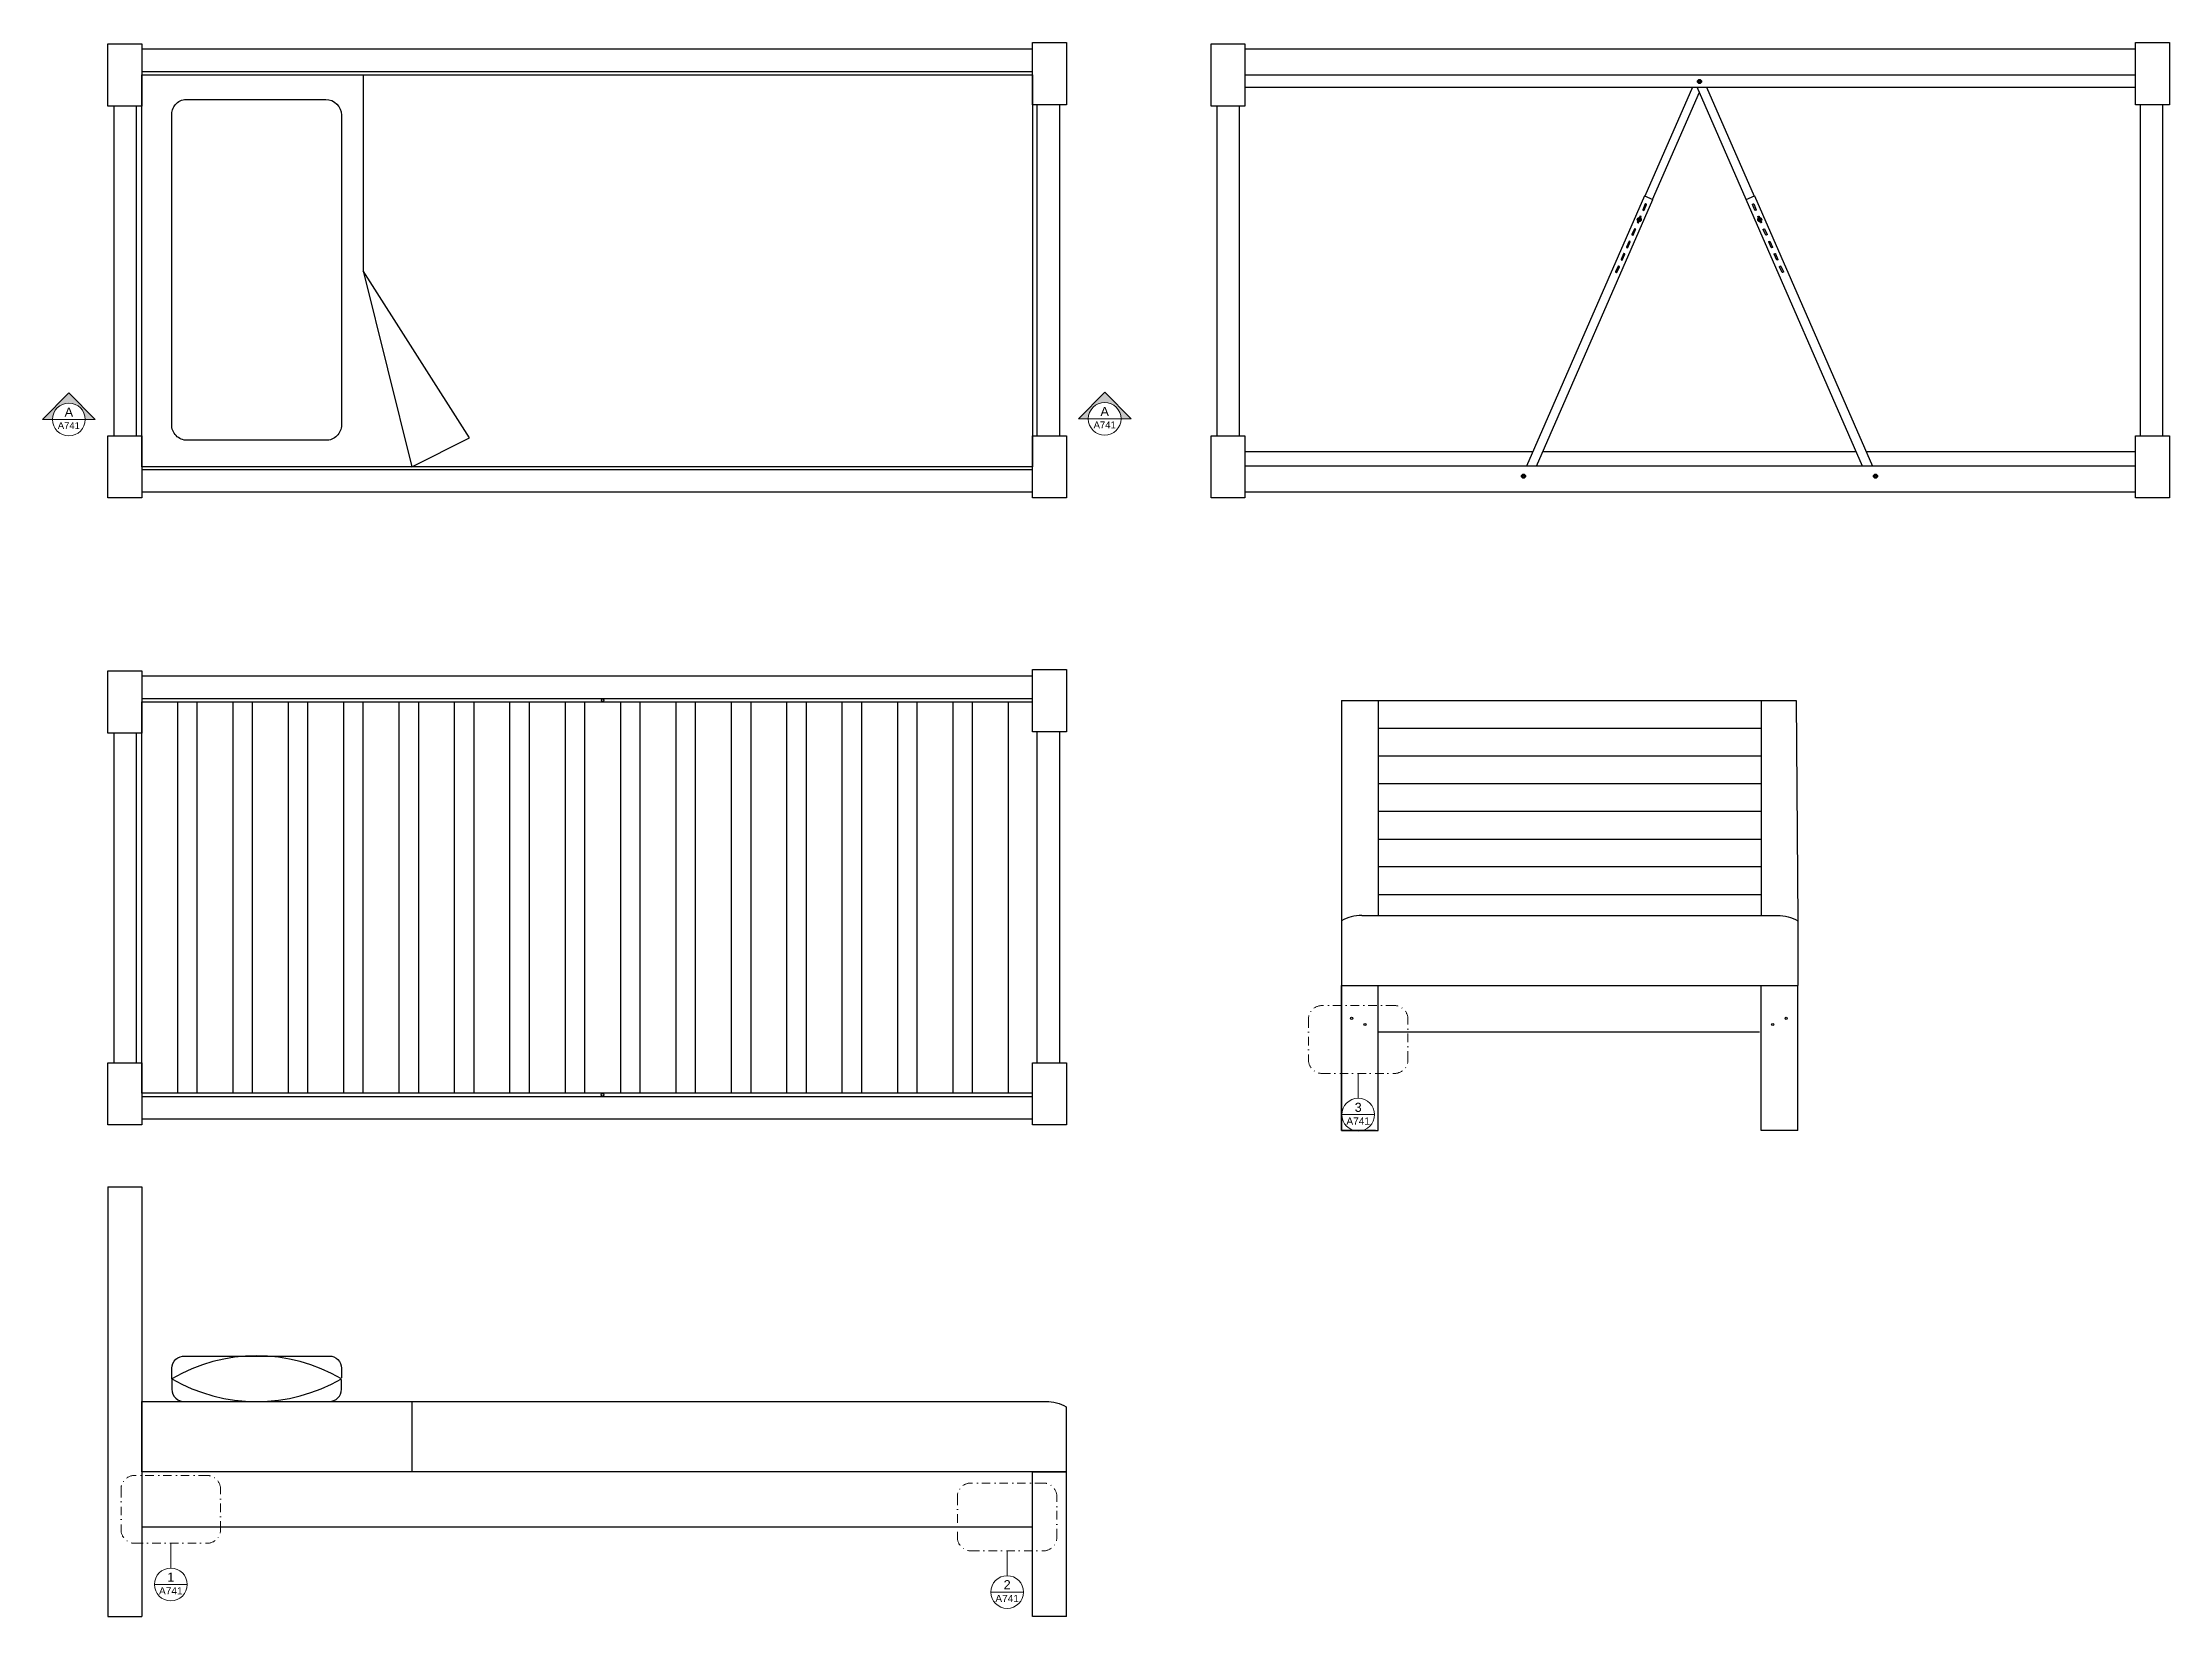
# Model space of a CAD drawing. Header units: centimetres. Extents: x -1245 to 705, y -309 to 797.
# Drawn here: x -707.3 to -237, y 248.2 to 596.1 of the extents above; entities that cross this region are included whole.
import ezdxf
from ezdxf.enums import TextEntityAlignment as Align

# ---------------------------------------------------------------- set-up
doc = ezdxf.new("R2010")
doc.units = ezdxf.units.CM
doc.header["$MEASUREMENT"] = 0
doc.linetypes.add('TRATTOPUNTO', pattern=[25.4, 12.7, -6.35, 0, -6.35])
doc.layers.add('A-ANNO-SYMB', color=3, linetype='Continuous', lineweight=18)
doc.layers.add('struttura', color=7, linetype='Continuous')
doc.styles.add('ARIAL', font='Arial.ttf')
doc.styles.get("Standard").update_dxf_attribs({"font": 'Arial.ttf'})

# ---------------------------------------------------------------- blocks, each defined once
blk = doc.blocks.new('DETAGLI')
at = {"layer": 'A-ANNO-SYMB', "linetype": 'Continuous'}
blk.add_line((486.7, 356.2), (504.8, 356.2), dxfattribs=at)
blk.add_circle((495.7, 356.2), 9.05, dxfattribs=at)
for tag, p in [('SEZIONE', (495.7, 354.7)), ('TAVOLA', (495.7, 362.8))]:
    blk.add_attdef(tag, text='', height=5, dxfattribs=at).set_placement(p, align=Align.TOP_CENTER)
blk = doc.blocks.new('SYMBOL')
at = {"layer": 'A-ANNO-SYMB', "linetype": 'Continuous', "lineweight": 20}
h = blk.add_hatch(color=256, dxfattribs=at)
h.dxf.hatch_style = 1
h.paths.add_polyline_path([(11.206, 4.948), (11.316, 4.948, -1), (11.678, 4.948), (11.788, 4.948), (11.497, 5.241)])
at = {"linetype": 'Continuous', "lineweight": 20}
blk.add_line((11.316, 4.948), (11.678, 4.948), dxfattribs=at)
at = {"layer": 'A-ANNO-SYMB', "linetype": 'Continuous', "lineweight": 20}
for p, q in [((11.206, 4.948), (11.497, 5.241)), ((11.788, 4.948), (11.497, 5.241)), ((11.316, 4.948), (11.206, 4.948)), ((11.678, 4.948), (11.788, 4.948))]:
    blk.add_line(p, q, dxfattribs=at)
blk.add_circle((11.497, 4.948), 0.181, dxfattribs=at)
for tag, p in [('TAVOLA', (11.497, 5.08)), ('SEZIONE', (11.497, 4.918))]:
    blk.add_attdef(tag, text='', height=0.1, dxfattribs=at).set_placement(p, align=Align.TOP_CENTER)

msp = doc.modelspace()

# ---------------------------------------------------------------- linework, layer by layer
for p, q in [((-441.45, 588.95), (-244.54, 588.95)), ((-441.45, 586.25), (-244.54, 586.25)), ((-353.09, 562.2), (-351.25, 561.4)), ((-330.64, 561.4), (-328.81, 562.2)), ((-441.45, 505.74), (-377.74, 505.74)), ((-375.56, 505.74), (-306.34, 505.74)), ((-304.16, 505.74), (-244.54, 505.74))]:
    msp.add_line(p, q)
for points in [[(-342.53, 586.25), (-353.04, 562.18)], [(-351.3, 561.42), (-340.95, 585.13)], [(-330.6, 561.42), (-341.44, 586.25)], [(-339.37, 586.25), (-328.86, 562.18)], [(-353.09, 562.2), (-379.17, 502.46)], [(-376.99, 502.46), (-351.25, 561.4)], [(-304.91, 502.46), (-330.64, 561.4)], [(-328.81, 562.2), (-302.72, 502.46)]]:
    msp.add_lwpolyline(points)
for points in [[(-340.77, 587.55), (-340.89, 587.55, -0.414214), (-340.9, 587.56), (-340.9, 587.68, 0.414214), (-340.91, 587.69), (-340.99, 587.69, 0.414214), (-341, 587.68), (-341, 587.56, -0.414214), (-341.01, 587.55), (-341.13, 587.55, 0.414214), (-341.14, 587.54), (-341.14, 587.46, 0.414214), (-341.13, 587.45), (-341.01, 587.45, -0.414214), (-341, 587.44), (-341, 587.32, 0.414214), (-340.99, 587.31), (-340.91, 587.31, 0.414214), (-340.9, 587.32), (-340.9, 587.44, -0.414214), (-340.89, 587.45), (-340.77, 587.45, 0.414214), (-340.76, 587.46), (-340.76, 587.54, 0.414214)], [(-340.77, 587.55), (-340.89, 587.55, -0.414214), (-340.9, 587.56), (-340.9, 587.68, 0.414214), (-340.91, 587.69), (-340.99, 587.69, 0.414214), (-341, 587.68), (-341, 587.56, -0.414214), (-341.01, 587.55), (-341.13, 587.55, 0.414214), (-341.14, 587.54), (-341.14, 587.46, 0.414214), (-341.13, 587.45), (-341.01, 587.45, -0.414214), (-341, 587.44), (-341, 587.32, 0.414214), (-340.99, 587.31), (-340.91, 587.31, 0.414214), (-340.9, 587.32), (-340.9, 587.44, -0.414214), (-340.89, 587.45), (-340.77, 587.45, 0.414214), (-340.76, 587.46), (-340.76, 587.54, 0.414214)], [(-352.68, 560.39), (-352.86, 560.47, 0.414214), (-352.93, 560.44), (-353.49, 559.16, 0.414214), (-353.46, 559.09), (-353.28, 559.01, 0.414214), (-353.21, 559.04), (-352.65, 560.32, 0.414214)], [(-329.22, 560.39), (-329.03, 560.47, -0.414214), (-328.97, 560.44), (-328.41, 559.16, -0.414214), (-328.43, 559.09), (-328.62, 559.01, -0.414214), (-328.68, 559.04), (-329.24, 560.32, -0.414214)], [(-355.08, 554.89), (-355.26, 554.97, 0.414214), (-355.33, 554.94), (-355.89, 553.66, 0.414214), (-355.86, 553.59), (-355.68, 553.51, 0.414214), (-355.62, 553.54), (-355.06, 554.82, 0.414214)], [(-354.09, 557.04), (-354.21, 557.04, -0.414214), (-354.22, 557.05), (-354.22, 557.17, 0.414214), (-354.23, 557.18), (-354.31, 557.18, 0.414214), (-354.32, 557.17), (-354.32, 557.05, -0.414214), (-354.33, 557.04), (-354.46, 557.04, 0.414214), (-354.47, 557.03), (-354.47, 556.95, 0.414214), (-354.46, 556.94), (-354.33, 556.94, -0.414214), (-354.32, 556.93), (-354.32, 556.81, 0.414214), (-354.31, 556.8), (-354.23, 556.8, 0.414214), (-354.22, 556.81), (-354.22, 556.93, -0.414214), (-354.21, 556.94), (-354.09, 556.94, 0.414214), (-354.08, 556.95), (-354.08, 557.03, 0.414214)], [(-327.81, 557.04), (-327.69, 557.04, 0.414214), (-327.68, 557.05), (-327.68, 557.17, -0.414214), (-327.67, 557.18), (-327.59, 557.18, -0.414214), (-327.58, 557.17), (-327.58, 557.05, 0.414214), (-327.57, 557.04), (-327.44, 557.04, -0.414214), (-327.43, 557.03), (-327.43, 556.95, -0.414214), (-327.44, 556.94), (-327.57, 556.94, 0.414214), (-327.58, 556.93), (-327.58, 556.81, -0.414214), (-327.59, 556.8), (-327.67, 556.8, -0.414214), (-327.68, 556.81), (-327.68, 556.93, 0.414214), (-327.69, 556.94), (-327.81, 556.94, -0.414214), (-327.82, 556.95), (-327.82, 557.03, -0.414214)], [(-326.82, 554.89), (-326.63, 554.97, -0.414214), (-326.57, 554.94), (-326.01, 553.66, -0.414214), (-326.03, 553.59), (-326.22, 553.51, -0.414214), (-326.28, 553.54), (-326.84, 554.82, -0.414214)], [(-356.28, 552.14), (-356.46, 552.22, 0.414214), (-356.53, 552.19), (-357.09, 550.91, 0.414214), (-357.07, 550.84), (-356.88, 550.76, 0.414214), (-356.82, 550.79), (-356.26, 552.07, 0.414214)], [(-325.62, 552.14), (-325.43, 552.22, -0.414214), (-325.37, 552.19), (-324.81, 550.91, -0.414214), (-324.83, 550.84), (-325.02, 550.76, -0.414214), (-325.08, 550.79), (-325.64, 552.07, -0.414214)], [(-358.68, 546.64), (-358.87, 546.72, 0.414214), (-358.93, 546.69), (-359.49, 545.41, 0.414214), (-359.47, 545.34), (-359.28, 545.26, 0.414214), (-359.22, 545.29), (-358.66, 546.57, 0.414214)], [(-357.48, 549.39), (-357.67, 549.47, 0.414214), (-357.73, 549.44), (-358.29, 548.16, 0.414214), (-358.27, 548.09), (-358.08, 548.01, 0.414214), (-358.02, 548.04), (-357.46, 549.32, 0.414214)], [(-324.42, 549.39), (-324.23, 549.47, -0.414214), (-324.17, 549.44), (-323.61, 548.16, -0.414214), (-323.63, 548.09), (-323.82, 548.01, -0.414214), (-323.88, 548.04), (-324.44, 549.32, -0.414214)], [(-323.22, 546.64), (-323.03, 546.72, -0.414214), (-322.97, 546.69), (-322.41, 545.41, -0.414214), (-322.43, 545.34), (-322.61, 545.26, -0.414214), (-322.68, 545.29), (-323.24, 546.57, -0.414214)], [(-379.67, 500.32), (-379.8, 500.32, -0.414214), (-379.81, 500.33), (-379.81, 500.45, 0.414214), (-379.82, 500.46), (-379.9, 500.46, 0.414214), (-379.91, 500.45), (-379.91, 500.33, -0.414214), (-379.92, 500.32), (-380.04, 500.32, 0.414214), (-380.05, 500.31), (-380.05, 500.23, 0.414214), (-380.04, 500.22), (-379.92, 500.22, -0.414214), (-379.91, 500.21), (-379.91, 500.09, 0.414214), (-379.9, 500.08), (-379.82, 500.08, 0.414214), (-379.81, 500.09), (-379.81, 500.21, -0.414214), (-379.8, 500.22), (-379.67, 500.22, 0.414214), (-379.66, 500.23), (-379.66, 500.31, 0.414214)], [(-301.86, 500.32), (-301.98, 500.32, -0.414214), (-301.99, 500.33), (-301.99, 500.45, 0.414214), (-302, 500.46), (-302.08, 500.46, 0.414214), (-302.09, 500.45), (-302.09, 500.33, -0.414214), (-302.1, 500.32), (-302.22, 500.32, 0.414214), (-302.23, 500.31), (-302.23, 500.23, 0.414214), (-302.22, 500.22), (-302.1, 500.22, -0.414214), (-302.09, 500.21), (-302.09, 500.09, 0.414214), (-302.08, 500.08), (-302, 500.08, 0.414214), (-301.99, 500.09), (-301.99, 500.21, -0.414214), (-301.98, 500.22), (-301.86, 500.22, 0.414214), (-301.85, 500.23), (-301.85, 500.31, 0.414214)]]:
    msp.add_lwpolyline(points, format="xyb", close=True)
for points in [[(-354.58, 556.66), (-354.69, 556.41, 0.414214), (-354.66, 556.34), (-354.48, 556.26, 0.414214), (-354.41, 556.29), (-354.3, 556.54)], [(-353.96, 557.32), (-353.85, 557.57, 0.414214), (-353.88, 557.64), (-354.06, 557.72, 0.414214), (-354.13, 557.69), (-354.24, 557.44)], [(-327.93, 557.32), (-328.04, 557.57, -0.414214), (-328.02, 557.64), (-327.83, 557.72, -0.414214), (-327.77, 557.69), (-327.66, 557.44)], [(-327.32, 556.66), (-327.21, 556.41, -0.414214), (-327.23, 556.34), (-327.42, 556.26, -0.414214), (-327.48, 556.29), (-327.59, 556.54)]]:
    msp.add_lwpolyline(points, format="xyb")
for centre, radius in [((-340.95, 587.5), 0.45), ((-340.95, 587.5), 0.45), ((-340.95, 587.5), 0.397), ((-340.95, 587.5), 0.397), ((-354.27, 556.99), 0.45), ((-354.27, 556.99), 0.397), ((-327.63, 556.99), 0.45), ((-327.63, 556.99), 0.397), ((-379.86, 500.27), 0.45), ((-379.86, 500.27), 0.397), ((-302.04, 500.27), 0.45), ((-302.04, 500.27), 0.397), ((-417.85, 380.4), 0.253), ((-414.9, 379.06), 0.253), ((-324.74, 379.06), 0.253), ((-321.79, 380.4), 0.253)]:
    msp.add_circle(centre, radius)
at = {"layer": 'A-ANNO-SYMB'}
for p, q in [((-416.4, 368.24), (-416.4, 362.74)), ((-678.91, 264.39), (-678.91, 258.89)), ((-494.01, 262.71), (-494.01, 257.21))]:
    msp.add_line(p, q, dxfattribs=at)
at = {"layer": 'A-ANNO-SYMB', "linetype": 'TRATTOPUNTO', "ltscale": 0.15}
for points in [[(-405.4, 371.24), (-405.4, 380.24, 0.414214), (-408.4, 383.24), (-424.4, 383.24, 0.414214), (-427.4, 380.24), (-427.4, 371.24, 0.414214), (-424.4, 368.24), (-408.4, 368.24, 0.414214)], [(-667.91, 267.39), (-667.91, 276.39, 0.414214), (-670.91, 279.39), (-686.91, 279.39, 0.414214), (-689.91, 276.39), (-689.91, 267.39, 0.414214), (-686.91, 264.39), (-670.91, 264.39, 0.414214)], [(-483.01, 265.71), (-483.01, 274.71, 0.414214), (-486.01, 277.71), (-502.01, 277.71, 0.414214), (-505.01, 274.71), (-505.01, 265.71, 0.414214), (-502.01, 262.71), (-486.01, 262.71, 0.414214)]]:
    msp.add_lwpolyline(points, format="xyb", close=True, dxfattribs=at)
at = {"layer": 'struttura'}
for p, q in [((-636.36, 588.95), (-636.36, 545.63)), ((-636.36, 545.63), (-625.65, 502.35)), ((-612.91, 508.72), (-636.36, 545.63)), ((-625.65, 502.35), (-612.91, 508.72)), ((-420.09, 450.65), (-420.09, 355.65)), ((-420.09, 450.65), (-405.38, 450.65)), ((-411.98, 450.65), (-411.98, 403.15)), ((-405.38, 450.65), (-334.31, 450.65)), ((-334.31, 450.65), (-319.6, 450.65)), ((-327.32, 450.65), (-327.32, 403.15)), ((-319.6, 450.65), (-319.2, 401.98)), ((-411.98, 444.53), (-327.32, 444.53)), ((-411.98, 438.42), (-327.32, 438.42)), ((-411.98, 432.3), (-327.32, 432.3)), ((-411.98, 426.18), (-327.32, 426.18)), ((-411.98, 420.06), (-327.32, 420.06)), ((-411.98, 413.95), (-337.96, 413.95)), ((-337.96, 413.95), (-327.32, 413.95)), ((-411.98, 407.83), (-334.9, 407.83)), ((-334.9, 407.83), (-327.32, 407.83)), ((-415.63, 403.15), (-323.66, 403.15)), ((-405.38, 403.19), (-405.38, 403.15)), ((-334.31, 403.15), (-334.31, 403.15)), ((-420.09, 355.65), (-420.09, 387.65)), ((-420.09, 387.65), (-319.2, 387.65)), ((-411.98, 387.68), (-327.66, 387.68)), ((-411.98, 355.65), (-411.98, 387.65)), ((-327.32, 355.65), (-327.32, 387.6)), ((-319.2, 355.6), (-319.2, 387.65)), ((-411.98, 377.42), (-327.66, 377.42)), ((-412.6, 355.65), (-420.09, 355.65)), ((-420.09, 355.65), (-411.98, 355.65)), ((-319.2, 355.6), (-327.32, 355.65)), ((-692.81, 343.21), (-692.81, 248.21)), ((-692.81, 343.21), (-685.32, 343.21)), ((-685.32, 343.21), (-685.32, 248.21)), ((-685.32, 280.21), (-685.32, 295.71)), ((-685.32, 295.71), (-485.41, 295.71)), ((-625.65, 295.71), (-625.65, 280.21)), ((-480.92, 280.21), (-685.32, 280.21)), ((-488.41, 248.21), (-488.41, 280.21)), ((-488.41, 280.21), (-480.92, 280.21)), ((-480.92, 248.21), (-480.92, 280.21)), ((-685.32, 268.01), (-488.41, 268.01)), ((-692.81, 248.21), (-685.32, 248.21)), ((-480.92, 248.21), (-488.41, 248.21))]:
    msp.add_line(p, q, dxfattribs=at)
for points in [[(-692.81, 595.82), (-685.32, 595.82), (-685.32, 582.08), (-692.81, 582.08)], [(-488.41, 596.11), (-480.92, 596.11), (-480.92, 582.37), (-488.41, 582.37)], [(-448.94, 595.82), (-441.45, 595.82), (-441.45, 582.08), (-448.94, 582.08)], [(-244.54, 596.11), (-237.05, 596.11), (-237.05, 582.37), (-244.54, 582.37)], [(-685.32, 588.95), (-488.41, 588.95), (-488.41, 502.32), (-685.32, 502.32)], [(-692.81, 509.18), (-685.32, 509.18), (-685.32, 495.45), (-692.81, 495.45)], [(-488.41, 509.18), (-480.92, 509.18), (-480.92, 495.45), (-488.41, 495.45)], [(-448.94, 509.18), (-441.45, 509.18), (-441.45, 495.45), (-448.94, 495.45)], [(-244.54, 509.18), (-237.05, 509.18), (-237.05, 495.45), (-244.54, 495.45)], [(-692.81, 457.22), (-685.32, 457.22), (-685.32, 443.49), (-692.81, 443.49)], [(-488.41, 457.52), (-480.92, 457.52), (-480.92, 443.78), (-488.41, 443.78)], [(-685.32, 450.35), (-677.46, 450.35), (-677.46, 363.89), (-685.32, 363.89)], [(-673.08, 450.35), (-665.22, 450.35), (-665.22, 363.89), (-673.08, 363.89)], [(-660.84, 450.35), (-652.97, 450.35), (-652.97, 363.89), (-660.84, 363.89)], [(-648.59, 450.35), (-640.73, 450.35), (-640.73, 363.89), (-648.59, 363.89)], [(-636.35, 450.35), (-628.49, 450.35), (-628.49, 363.89), (-636.35, 363.89)], [(-624.1, 450.35), (-616.24, 450.35), (-616.24, 363.89), (-624.1, 363.89)], [(-611.86, 450.35), (-604, 450.35), (-604, 363.89), (-611.86, 363.89)], [(-599.61, 450.35), (-591.75, 450.35), (-591.75, 363.89), (-599.61, 363.89)], [(-587.37, 450.35), (-579.51, 450.35), (-579.51, 363.89), (-587.37, 363.89)], [(-575.12, 450.35), (-567.26, 450.35), (-567.26, 363.89), (-575.12, 363.89)], [(-562.88, 450.35), (-555.02, 450.35), (-555.02, 363.89), (-562.88, 363.89)], [(-550.63, 450.35), (-542.77, 450.35), (-542.77, 363.89), (-550.63, 363.89)], [(-538.39, 450.35), (-530.53, 450.35), (-530.53, 363.89), (-538.39, 363.89)], [(-526.14, 450.35), (-518.28, 450.35), (-518.28, 363.89), (-526.14, 363.89)], [(-513.9, 450.35), (-506.04, 450.35), (-506.04, 363.89), (-513.9, 363.89)], [(-501.65, 450.35), (-493.79, 450.35), (-493.79, 363.89), (-501.65, 363.89)], [(-692.81, 370.59), (-685.32, 370.59), (-685.32, 356.85), (-692.81, 356.85)], [(-488.41, 370.59), (-480.92, 370.59), (-480.92, 356.85), (-488.41, 356.85)]]:
    msp.add_lwpolyline(points, close=True, dxfattribs=at)
for points in [[(-685.32, 594.71), (-488.41, 594.71)], [(-441.45, 594.71), (-244.54, 594.71)], [(-685.32, 589.74), (-488.41, 589.74)], [(-441.45, 588.95), (-244.54, 588.95)], [(-691.45, 509.18), (-691.45, 582.08)], [(-686.49, 509.18), (-686.49, 582.08)], [(-487.42, 582.37), (-487.42, 509.18)], [(-482.45, 582.37), (-482.45, 509.18)], [(-447.58, 509.18), (-447.58, 582.08)], [(-442.61, 509.18), (-442.61, 582.08)], [(-243.54, 582.37), (-243.54, 509.18)], [(-238.58, 582.37), (-238.58, 509.18)], [(-488.41, 501.67), (-685.32, 501.67)], [(-244.54, 502.46), (-441.45, 502.46)], [(-488.41, 496.71), (-685.32, 496.71)], [(-244.54, 496.71), (-441.45, 496.71)], [(-685.32, 456.11), (-488.41, 456.11)], [(-685.32, 451.15), (-488.41, 451.15)], [(-685.32, 450.35), (-488.41, 450.35)], [(-691.45, 370.59), (-691.45, 443.49)], [(-686.49, 370.59), (-686.49, 443.49)], [(-487.42, 443.78), (-487.42, 370.59)], [(-482.45, 443.78), (-482.45, 370.59)], [(-488.41, 363.87), (-685.32, 363.87)], [(-488.41, 363.08), (-685.32, 363.08)], [(-488.41, 358.11), (-685.32, 358.11)]]:
    msp.add_lwpolyline(points, dxfattribs=at)
for points in [[(-678.69, 545.9), (-678.69, 580.28, -0.432307), (-675.21, 583.54), (-644.67, 583.54, -0.414026), (-641.19, 580.07), (-641.19, 511.58, -0.419057), (-644.64, 508.19), (-675.31, 508.19, -0.423065), (-678.71, 511.69), (-678.69, 580.28)], [(-415.63, 403.15, 0.12952), (-420.09, 401.98), (-420.09, 387.65)], [(-323.66, 403.15, -0.12952), (-319.2, 401.98), (-319.2, 387.65)], [(-678.69, 300.75), (-678.67, 302.51), (-678.67, 303.07, -0.436463), (-675.75, 305.78, 0.037699), (-675.75, 305.78), (-643.89, 305.78, -0.414026), (-641.18, 303.07), (-641.18, 300.96)], [(-678.69, 300.75), (-678.67, 298.99), (-678.67, 298.42, 0.436463), (-675.75, 295.71, -0.037699), (-675.75, 295.71), (-643.89, 295.71, 0.414026), (-641.18, 298.42), (-641.18, 300.54)], [(-485.41, 295.71, -0.12952), (-480.95, 294.54), (-480.95, 280.21)]]:
    msp.add_lwpolyline(points, format="xyb", dxfattribs=at)
at = {"layer": 'struttura', "color": 3}
for centre in [(-583.44, 450.75), (-583.47, 363.5)]:
    msp.add_circle(centre, 0.281, dxfattribs=at)
at = {"layer": 'struttura'}
for centre, start, end in [((-659.95, 268.41), 59.8937, 120.1063), ((-659.95, 333.11), 239.8937, 300.1063)]:
    msp.add_arc(centre, 37.4, start, end, dxfattribs=at)

# ---------------------------------------------------------------- block references
at = {"layer": 'A-ANNO-SYMB', "linetype": 'Continuous', "lineweight": 20}
ref = msp.add_blockref('SYMBOL', (-931.39, 413.84), dxfattribs=dict(at, xscale=20, yscale=20, zscale=20))
ref.add_attrib('SEZIONE', 'A', dxfattribs={"layer": '0', "linetype": 'Continuous', "lineweight": 20, "height": 2, "style": 'ARIAL'}).set_placement((-701.45, 515.44), align=Align.TOP_CENTER)
ref.add_attrib('TAVOLA', 'A741', dxfattribs={"layer": '0', "linetype": 'Continuous', "lineweight": 20, "height": 1.5, "style": 'ARIAL'}).set_placement((-701.45, 512.2), align=Align.TOP_CENTER)
ref = msp.add_blockref('SYMBOL', (-702.39, 413.98), dxfattribs=dict(at, xscale=20, yscale=20, zscale=20))
ref.add_attrib('SEZIONE', 'A', dxfattribs={"linetype": 'Continuous', "lineweight": 20, "height": 2, "style": 'ARIAL'}).set_placement((-472.45, 515.58), align=Align.TOP_CENTER)
ref.add_attrib('TAVOLA', 'A741', dxfattribs={"linetype": 'Continuous', "lineweight": 20, "height": 1.5, "style": 'ARIAL'}).set_placement((-472.45, 512.35), align=Align.TOP_CENTER)
at = {"layer": 'A-ANNO-SYMB'}
ref = msp.add_blockref('DETAGLI', (-614.68, 216.65), dxfattribs=dict(at, xscale=0.4, yscale=0.4, zscale=0.4))
ref.add_attrib('SEZIONE', 'A741', dxfattribs={"linetype": 'Continuous', "height": 1.6, "style": 'ARIAL'}).set_placement((-416.4, 358.52), align=Align.TOP_CENTER)
ref.add_attrib('TAVOLA', '3', dxfattribs={"linetype": 'Continuous', "height": 2, "style": 'ARIAL'}).set_placement((-416.4, 361.75), align=Align.TOP_CENTER)
ref = msp.add_blockref('DETAGLI', (-877.2, 112.8), dxfattribs=dict(at, xscale=0.4, yscale=0.4, zscale=0.4))
ref.add_attrib('SEZIONE', 'A741', dxfattribs={"linetype": 'Continuous', "height": 1.6, "style": 'ARIAL'}).set_placement((-678.91, 254.67), align=Align.TOP_CENTER)
ref.add_attrib('TAVOLA', '1', dxfattribs={"linetype": 'Continuous', "height": 2, "style": 'ARIAL'}).set_placement((-678.91, 257.91), align=Align.TOP_CENTER)
ref = msp.add_blockref('DETAGLI', (-692.29, 111.12), dxfattribs=dict(at, xscale=0.4, yscale=0.4, zscale=0.4))
ref.add_attrib('SEZIONE', 'A741', dxfattribs={"linetype": 'Continuous', "height": 1.6, "style": 'ARIAL'}).set_placement((-494.01, 252.99), align=Align.TOP_CENTER)
ref.add_attrib('TAVOLA', '2', dxfattribs={"linetype": 'Continuous', "height": 2, "style": 'ARIAL'}).set_placement((-494.01, 256.23), align=Align.TOP_CENTER)

doc.saveas('drawing.dxf')
